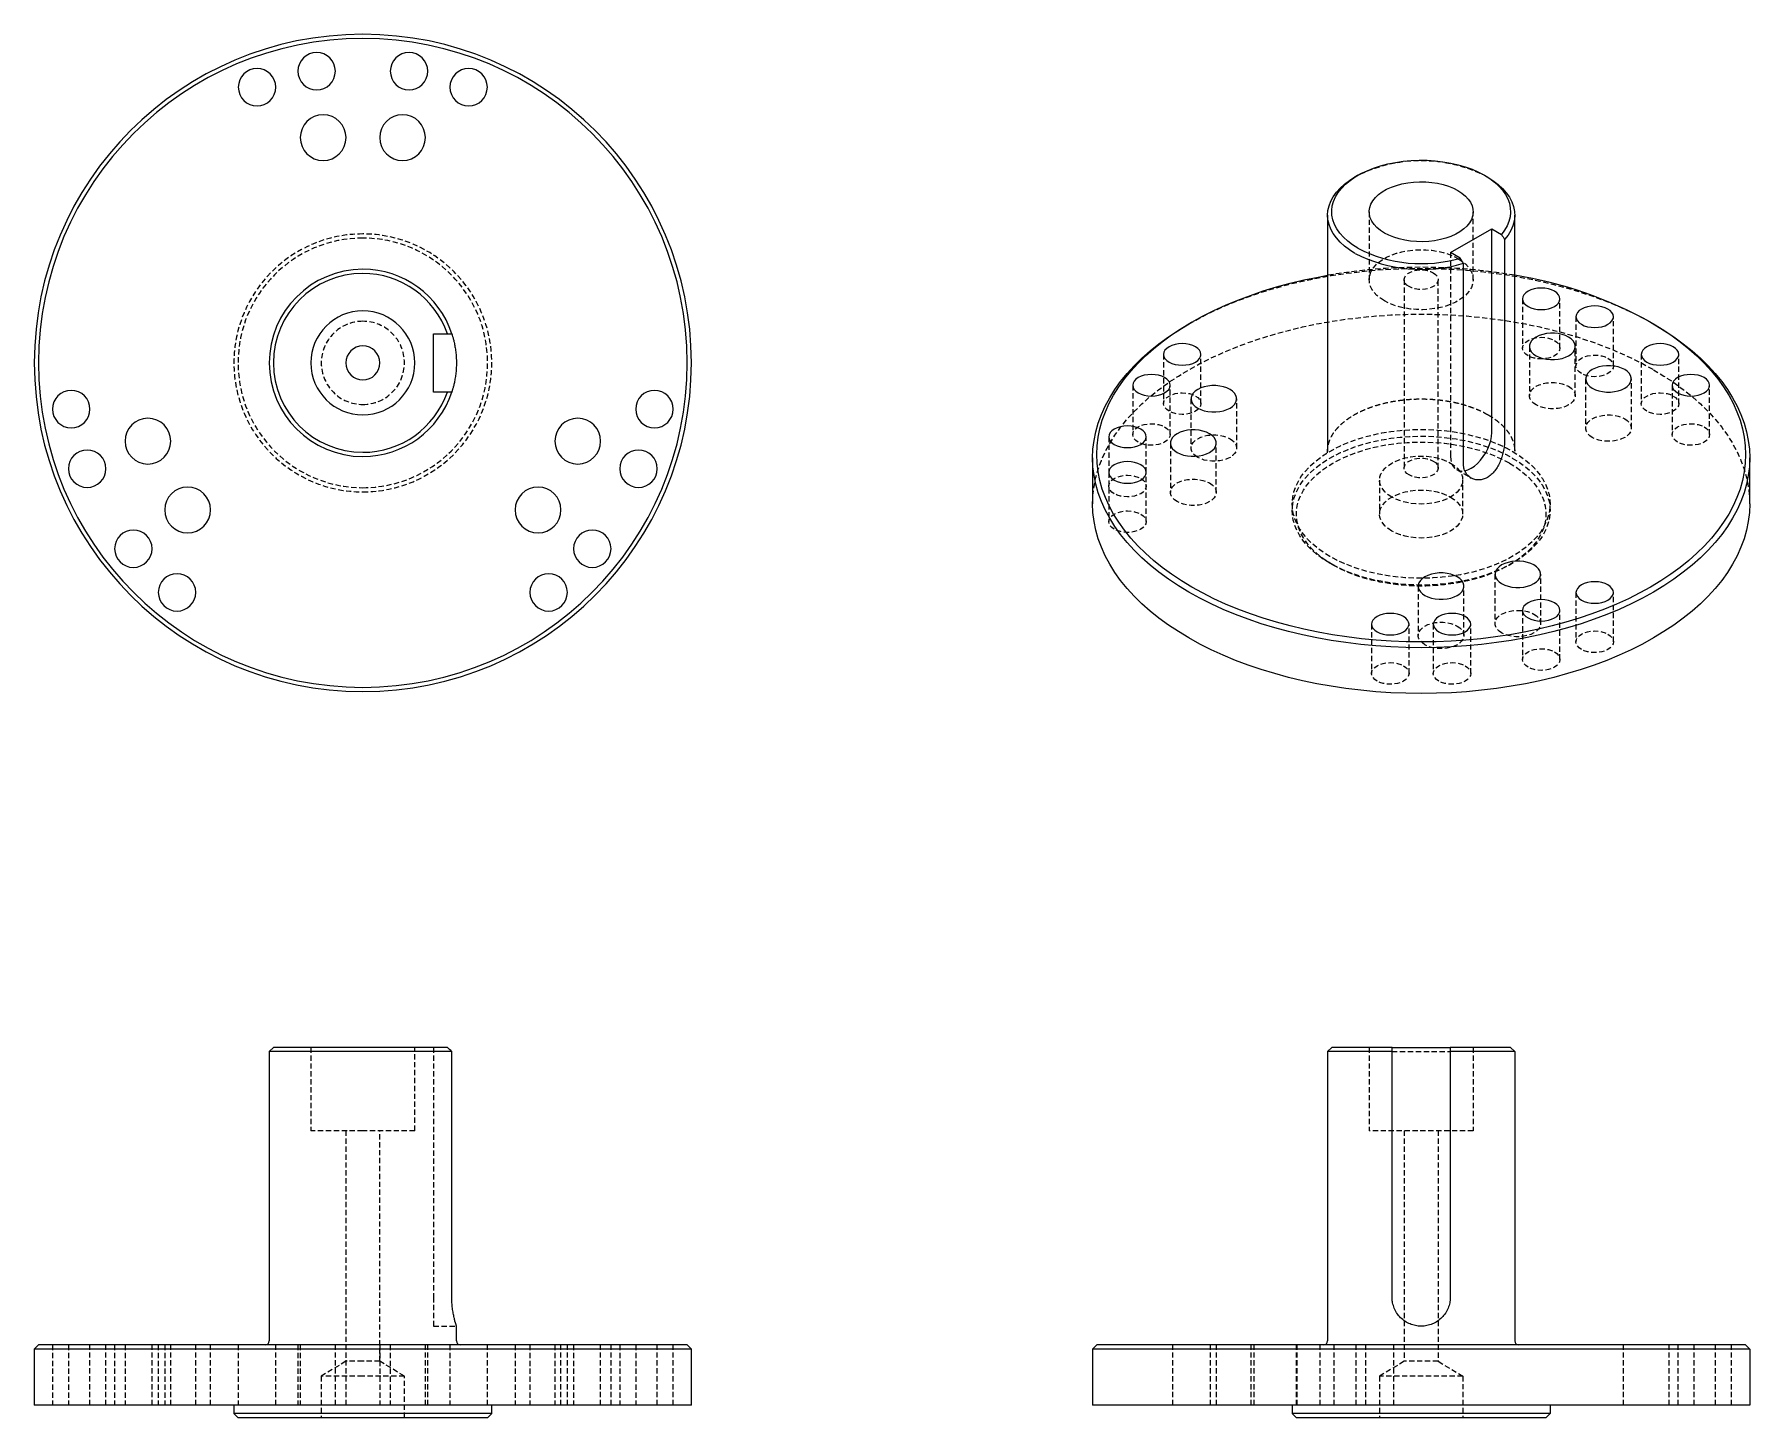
# Model space of a CAD drawing. Header units: millimetres. Extents: x 198 to 610, y 120 to 452.
import ezdxf

# ---------------------------------------------------------------- set-up
doc = ezdxf.new("R2010")
doc.units = ezdxf.units.MM
doc.linetypes.add('HIDDEN', pattern=[1.905, 1.27, -0.635])

msp = doc.modelspace()

# ---------------------------------------------------------------- linework, layer by layer
at = {"color": 7, "linetype": 'Continuous', "lineweight": 25}
for p, q in [((516.17, 418.49), (515.47, 418.08)), ((546.58, 418.49), (547.29, 418.08)), ((508.88, 408.9), (508.88, 352.15)), ((553.88, 352.15), (553.88, 408.9)), ((538.45, 399.92), (548.35, 405.63)), ((548.35, 405.63), (550.7, 404.28)), ((548.35, 356.64), (548.35, 405.63)), ((551.45, 403.03), (551.45, 354.85)), ((540.8, 398.56), (538.45, 399.92)), ((541.55, 349.14), (541.55, 397.31)), ((293.9, 380.38), (297.23, 380.38)), ((293.9, 366.38), (293.9, 380.38)), ((476.22, 383.17), (475.51, 382.76)), ((586.53, 383.17), (587.24, 382.76)), ((297.23, 366.38), (293.9, 366.38)), ((508.89, 351.78), (508.88, 352.15)), ((452.38, 350.52), (452.38, 339.49)), ((610.38, 339.49), (610.38, 350.52)), ((255.4, 208.79), (254.4, 207.79)), ((254.4, 207.79), (254.4, 138.29)), ((276.9, 207.79), (254.4, 207.79)), ((276.9, 208.79), (255.4, 208.79)), ((297.23, 208.79), (276.9, 208.79)), ((298.28, 207.79), (276.9, 207.79)), ((298.28, 148.79), (298.28, 207.79)), ((509.88, 208.79), (508.88, 207.79)), ((508.88, 207.79), (508.88, 138.29)), ((524.38, 207.79), (508.88, 207.79)), ((524.38, 208.79), (509.88, 208.79)), ((524.38, 208.79), (538.38, 208.79)), ((524.38, 148.79), (524.38, 207.79)), ((552.88, 208.79), (538.38, 208.79)), ((538.38, 207.79), (538.38, 148.79)), ((553.88, 207.79), (538.38, 207.79)), ((552.88, 208.79), (553.88, 207.79)), ((553.88, 207.79), (553.88, 138.29)), ((299.4, 138.29), (299.4, 141.79)), ((198.9, 137.29), (197.9, 136.29)), ((197.9, 136.29), (197.9, 122.79)), ((276.9, 136.29), (197.9, 136.29)), ((276.9, 137.29), (198.9, 137.29)), ((354.9, 137.29), (276.9, 137.29)), ((355.9, 136.29), (276.9, 136.29)), ((355.9, 136.29), (354.9, 137.29)), ((355.9, 122.79), (355.9, 136.29)), ((453.38, 137.29), (452.38, 136.29)), ((610.38, 136.29), (452.38, 136.29)), ((452.38, 136.29), (452.38, 122.79)), ((609.38, 137.29), (453.38, 137.29)), ((609.38, 137.29), (610.38, 136.29)), ((610.38, 136.29), (610.38, 122.79)), ((276.9, 122.79), (197.9, 122.79)), ((245.9, 122.79), (245.9, 120.79)), ((245.9, 120.79), (246.9, 119.79)), ((276.9, 120.79), (245.9, 120.79)), ((276.9, 119.79), (246.9, 119.79)), ((355.9, 122.79), (276.9, 122.79)), ((307.9, 120.79), (276.9, 120.79)), ((306.9, 119.79), (276.9, 119.79)), ((306.9, 119.79), (307.9, 120.79)), ((307.9, 120.79), (307.9, 122.79)), ((610.38, 122.79), (452.38, 122.79)), ((500.38, 122.79), (500.38, 120.79)), ((562.38, 120.79), (500.38, 120.79)), ((501.38, 119.79), (500.38, 120.79)), ((561.38, 119.79), (501.38, 119.79)), ((561.38, 119.79), (562.38, 120.79)), ((562.38, 122.79), (562.38, 120.79))]:
    msp.add_line(p, q, dxfattribs=at)
at = {"color": 7, "linetype": 'HIDDEN', "lineweight": 18}
for p, q in [((518.88, 409.72), (518.88, 393.39)), ((543.88, 393.39), (543.88, 409.72)), ((538.45, 399.92), (538.45, 350.93)), ((527.29, 393.39), (527.29, 348.11)), ((535.47, 348.11), (535.47, 393.39)), ((555.76, 388.78), (555.76, 376.94)), ((564.76, 376.94), (564.76, 388.78)), ((568.61, 384.49), (568.61, 372.65)), ((577.61, 372.65), (577.61, 384.49)), ((469.44, 375.43), (469.44, 363.59)), ((478.44, 363.59), (478.44, 375.43)), ((557.43, 377.34), (557.43, 365.5)), ((568.43, 365.5), (568.43, 377.34)), ((584.32, 375.43), (584.32, 363.59)), ((593.32, 363.59), (593.32, 375.43)), ((462.02, 368), (462.02, 356.16)), ((471.02, 356.16), (471.02, 368)), ((570.93, 369.54), (570.93, 357.71)), ((581.93, 357.71), (581.93, 369.54)), ((591.74, 368), (591.74, 356.16)), ((600.74, 356.16), (600.74, 368)), ((476.03, 364.75), (476.03, 352.91)), ((487.03, 352.91), (487.03, 364.75)), ((456.27, 355.62), (456.27, 347.05)), ((465.27, 347.05), (465.27, 355.62)), ((471.09, 354.1), (471.09, 342.26)), ((482.09, 342.26), (482.09, 354.1)), ((553.87, 352.52), (553.88, 352.15)), ((456.27, 347.05), (456.27, 335.21)), ((465.27, 335.21), (465.27, 347.05)), ((539.9, 347.72), (543.4, 345.7)), ((521.38, 345.21), (521.38, 337.04)), ((541.38, 337.04), (541.38, 345.21)), ((500.38, 339.49), (500.38, 337.86)), ((562.38, 337.86), (562.38, 339.49)), ((510.17, 324.8), (509.46, 325.21)), ((549.12, 322.56), (549.12, 310.72)), ((552.6, 324.8), (553.3, 325.21)), ((560.12, 310.72), (560.12, 322.56)), ((530.67, 319.7), (530.67, 307.86)), ((541.67, 307.86), (541.67, 319.7)), ((568.61, 318.17), (568.61, 306.33)), ((577.61, 306.33), (577.61, 318.17)), ((555.76, 313.89), (555.76, 302.05)), ((564.76, 302.05), (564.76, 313.89)), ((519.46, 310.57), (519.46, 298.73)), ((528.46, 298.73), (528.46, 310.57)), ((534.3, 310.57), (534.3, 298.73)), ((543.3, 298.73), (543.3, 310.57)), ((264.4, 208.79), (264.4, 188.79)), ((289.4, 188.79), (289.4, 208.79)), ((293.9, 208.79), (293.9, 148.79)), ((518.88, 208.79), (518.88, 188.79)), ((524.38, 207.79), (538.38, 207.79)), ((543.88, 208.79), (543.88, 188.79)), ((276.9, 188.79), (264.4, 188.79)), ((272.81, 188.79), (272.81, 133.34)), ((289.4, 188.79), (276.9, 188.79)), ((280.99, 133.34), (280.99, 188.79)), ((543.88, 188.79), (518.88, 188.79)), ((527.29, 188.79), (527.29, 133.34)), ((535.47, 188.79), (535.47, 133.34)), ((293.9, 148.79), (293.9, 141.79)), ((293.9, 141.79), (299.4, 141.79)), ((202.27, 137.29), (202.27, 122.79)), ((206.11, 137.29), (206.11, 122.79)), ((211.27, 122.79), (211.27, 137.29)), ((215.11, 122.79), (215.11, 137.29)), ((217.22, 137.29), (217.22, 122.79)), ((219.71, 137.29), (219.71, 122.79)), ((226.22, 122.79), (226.22, 137.29)), ((227.72, 137.29), (227.72, 122.79)), ((229.26, 137.29), (229.26, 122.79)), ((230.71, 122.79), (230.71, 137.29)), ((236.72, 122.79), (236.72, 137.29)), ((240.26, 122.79), (240.26, 137.29)), ((246.95, 137.29), (246.95, 122.79)), ((255.95, 122.79), (255.95, 137.29)), ((261.29, 137.29), (261.29, 122.79)), ((261.85, 137.29), (261.85, 122.79)), ((270.29, 122.79), (270.29, 137.29)), ((272.85, 122.79), (272.85, 137.29)), ((280.95, 137.29), (280.95, 122.79)), ((283.5, 137.29), (283.5, 122.79)), ((291.95, 122.79), (291.95, 137.29)), ((292.5, 122.79), (292.5, 137.29)), ((297.84, 137.29), (297.84, 122.79)), ((306.84, 122.79), (306.84, 137.29)), ((313.53, 137.29), (313.53, 122.79)), ((317.08, 137.29), (317.08, 122.79)), ((323.08, 137.29), (323.08, 122.79)), ((324.53, 122.79), (324.53, 137.29)), ((326.08, 122.79), (326.08, 137.29)), ((327.57, 137.29), (327.57, 122.79)), ((334.08, 122.79), (334.08, 137.29)), ((336.57, 122.79), (336.57, 137.29)), ((338.68, 137.29), (338.68, 122.79)), ((342.52, 137.29), (342.52, 122.79)), ((347.68, 122.79), (347.68, 137.29)), ((351.52, 122.79), (351.52, 137.29)), ((471.7, 122.79), (471.7, 137.29)), ((480.7, 122.79), (480.7, 137.29)), ((482.2, 122.79), (482.2, 137.29)), ((490.53, 122.79), (490.53, 137.29)), ((491.2, 122.79), (491.2, 137.29)), ((501.44, 122.79), (501.44, 137.29)), ((501.53, 122.79), (501.53, 137.29)), ((507.07, 122.79), (507.07, 137.29)), ((510.44, 122.79), (510.44, 137.29)), ((515.77, 122.79), (515.77, 137.29)), ((518.07, 122.79), (518.07, 137.29)), ((524.77, 122.79), (524.77, 137.29)), ((580.04, 122.79), (580.04, 137.29)), ((591.04, 122.79), (591.04, 137.29)), ((593.16, 122.79), (593.16, 137.29)), ((597.01, 122.79), (597.01, 137.29)), ((602.16, 122.79), (602.16, 137.29)), ((606.01, 122.79), (606.01, 137.29)), ((272.81, 133.34), (266.9, 129.79)), ((276.9, 133.34), (272.81, 133.34)), ((280.99, 133.34), (276.9, 133.34)), ((286.9, 129.79), (280.99, 133.34)), ((527.29, 133.34), (521.38, 129.79)), ((535.47, 133.34), (527.29, 133.34)), ((535.47, 133.34), (541.38, 129.79)), ((276.9, 129.79), (266.9, 129.79)), ((266.9, 129.79), (266.9, 119.79)), ((286.9, 129.79), (276.9, 129.79)), ((286.9, 119.79), (286.9, 129.79)), ((541.38, 129.79), (521.38, 129.79)), ((521.38, 129.79), (521.38, 119.79)), ((541.38, 129.79), (541.38, 119.79))]:
    msp.add_line(p, q, dxfattribs=at)
at = {"color": 7, "linetype": 'Continuous', "lineweight": 25, "flags": 128}
for points in [[(516.18, 400.94), (514.88, 401.76), (513.71, 402.65), (512.68, 403.59), (511.8, 404.58), (511.09, 405.62), (510.53, 406.68), (510.14, 407.77), (509.93, 408.88), (509.89, 409.99), (510.02, 411.11), (510.32, 412.21), (510.79, 413.29), (511.43, 414.34), (512.22, 415.35), (513.18, 416.32), (514.27, 417.23), (515.51, 418.09), (516.87, 418.88), (518.36, 419.59), (519.94, 420.23), (521.62, 420.77), (523.38, 421.24), (525.2, 421.6), (527.07, 421.88), (528.97, 422.05), (530.9, 422.12), (532.83, 422.1), (534.74, 421.97), (536.63, 421.75), (538.48, 421.43), (540.27, 421.02), (541.99, 420.51), (543.62, 419.92), (545.16, 419.24), (546.58, 418.49)], [(515.47, 399.71), (514.14, 400.55), (512.95, 401.45), (511.89, 402.41), (510.99, 403.41), (510.24, 404.46), (509.65, 405.54), (509.22, 406.64), (508.97, 407.77), (508.88, 408.9), (508.97, 410.03), (509.22, 411.16), (509.65, 412.26), (510.24, 413.34), (510.99, 414.39), (511.89, 415.39), (512.95, 416.35), (514.14, 417.25), (515.47, 418.08)], [(522.54, 404.61), (521.57, 405.24), (520.74, 405.93), (520.05, 406.67), (519.51, 407.45), (519.14, 408.26), (518.93, 409.09), (518.89, 409.93), (519.01, 410.76), (519.31, 411.58), (519.76, 412.38), (520.38, 413.14), (521.14, 413.86), (522.04, 414.51), (523.07, 415.11), (524.21, 415.63), (525.45, 416.07), (526.76, 416.42), (528.14, 416.69), (529.57, 416.86), (531.02, 416.93), (532.47, 416.9), (533.91, 416.78), (535.31, 416.57), (536.66, 416.26), (537.94, 415.86), (539.13, 415.38), (540.22, 414.82)], [(546.58, 418.49), (547.87, 417.68), (549.02, 416.81), (550.04, 415.88), (550.91, 414.91), (551.63, 413.89), (552.19, 412.84), (552.59, 411.76), (552.82, 410.67), (552.88, 409.58), (552.77, 408.48), (552.5, 407.39), (552.06, 406.32), (551.46, 405.28), (550.7, 404.28)], [(547.29, 418.08), (548.65, 417.23), (549.87, 416.3), (550.94, 415.32), (551.86, 414.28), (552.61, 413.2), (553.19, 412.09), (553.6, 410.95), (553.83, 409.79), (553.88, 408.63), (553.74, 407.47), (553.43, 406.32), (552.94, 405.19), (552.28, 404.09), (551.45, 403.03)], [(540.22, 414.82), (541.19, 414.19), (542.02, 413.5), (542.71, 412.77), (543.25, 411.99), (543.62, 411.18), (543.83, 410.34), (543.87, 409.51), (543.75, 408.67), (543.45, 407.85), (543, 407.05), (542.38, 406.29), (541.62, 405.58), (540.72, 404.92), (539.69, 404.33), (538.55, 403.8), (537.31, 403.36), (536, 403.01), (534.62, 402.75), (533.19, 402.58), (531.74, 402.5), (530.29, 402.53), (528.85, 402.65), (527.45, 402.87), (526.1, 403.18), (524.82, 403.57), (523.63, 404.06), (522.54, 404.61)], [(476.23, 319.49), (473.74, 321), (471.37, 322.57), (469.13, 324.2), (467.03, 325.89), (465.06, 327.63), (463.24, 329.42), (461.56, 331.26), (460.03, 333.15), (458.65, 335.07), (457.42, 337.02), (456.36, 339.01), (455.45, 341.02), (454.71, 343.06), (454.13, 345.11), (453.71, 347.18), (453.46, 349.25), (453.38, 351.33), (453.46, 353.41), (453.71, 355.49), (454.13, 357.55), (454.71, 359.61), (455.45, 361.64), (456.36, 363.66), (457.42, 365.64), (458.65, 367.6), (460.03, 369.52), (461.56, 371.4), (463.24, 373.24), (465.06, 375.04), (467.03, 376.78), (469.13, 378.47), (471.37, 380.1), (473.74, 381.67), (476.23, 383.17), (478.83, 384.61), (481.55, 385.98), (484.37, 387.27), (487.3, 388.48), (490.32, 389.62), (493.42, 390.67), (496.61, 391.64), (499.87, 392.53), (503.2, 393.32), (506.59, 394.03), (508.88, 394.45)], [(563.44, 390.61), (562.76, 390.94), (561.98, 391.18), (561.14, 391.33), (560.26, 391.38), (559.38, 391.33), (558.54, 391.18), (557.76, 390.94), (557.08, 390.61), (556.52, 390.22), (556.1, 389.77), (555.84, 389.28), (555.76, 388.78), (555.84, 388.27), (556.1, 387.78), (556.52, 387.33), (557.08, 386.94)], [(557.08, 386.94), (557.76, 386.62), (558.54, 386.38), (559.38, 386.23), (560.26, 386.18), (561.14, 386.23), (561.98, 386.38), (562.76, 386.62), (563.44, 386.94), (564, 387.33), (564.42, 387.78), (564.67, 388.27), (564.76, 388.78), (564.67, 389.28), (564.42, 389.77), (564, 390.22), (563.44, 390.61)], [(576.29, 386.33), (575.61, 386.65), (574.83, 386.89), (573.99, 387.04), (573.11, 387.09), (572.23, 387.04), (571.39, 386.89), (570.61, 386.65), (569.93, 386.33), (569.37, 385.94), (568.96, 385.49), (568.7, 385), (568.61, 384.49), (568.7, 383.99), (568.96, 383.5), (569.37, 383.05), (569.93, 382.66)], [(569.93, 382.66), (570.61, 382.33), (571.39, 382.09), (572.23, 381.95), (573.11, 381.9), (573.99, 381.95), (574.83, 382.09), (575.61, 382.33), (576.29, 382.66), (576.85, 383.05), (577.27, 383.5), (577.53, 383.99), (577.61, 384.49), (577.53, 385), (577.27, 385.49), (576.85, 385.94), (576.29, 386.33)], [(475.52, 318.27), (473, 319.79), (470.6, 321.38), (468.34, 323.03), (466.21, 324.74), (464.21, 326.51), (462.36, 328.32), (460.66, 330.19), (459.11, 332.1), (457.71, 334.04), (456.48, 336.02), (455.4, 338.04), (454.48, 340.08), (453.73, 342.14), (453.14, 344.22), (452.72, 346.31), (452.46, 348.41), (452.38, 350.52), (452.46, 352.62), (452.72, 354.72), (453.14, 356.82), (453.73, 358.9), (454.48, 360.96), (455.4, 363), (456.48, 365.01), (457.71, 366.99), (459.11, 368.94), (460.66, 370.85), (462.36, 372.71), (464.21, 374.53), (466.21, 376.29), (468.34, 378), (470.6, 379.65), (473, 381.24), (475.51, 382.76)], [(587.24, 382.76), (589.76, 381.24), (592.16, 379.65), (594.42, 378), (596.55, 376.29), (598.55, 374.53), (600.4, 372.71), (602.1, 370.85), (603.65, 368.94), (605.05, 366.99), (606.28, 365.01), (607.36, 363), (608.28, 360.96), (609.03, 358.9), (609.62, 356.82), (610.04, 354.72), (610.3, 352.62), (610.38, 350.52), (610.3, 348.41), (610.04, 346.31), (609.62, 344.22), (609.03, 342.14), (608.28, 340.08), (607.36, 338.04), (606.28, 336.02), (605.05, 334.04), (603.65, 332.1), (602.1, 330.19), (600.4, 328.32), (598.55, 326.51), (596.55, 324.74), (594.42, 323.03), (592.16, 321.38), (589.76, 319.79), (587.24, 318.27), (584.6, 316.81), (581.85, 315.43), (578.99, 314.12), (576.03, 312.89), (572.97, 311.74), (569.82, 310.67), (566.59, 309.69), (563.29, 308.8), (559.92, 307.99), (556.49, 307.28), (553, 306.65), (549.47, 306.12), (545.9, 305.69), (542.29, 305.35), (538.67, 305.11), (535.03, 304.96), (531.38, 304.91), (527.73, 304.96), (524.09, 305.11), (520.47, 305.35), (516.86, 305.69), (513.29, 306.12), (509.76, 306.65), (506.27, 307.28), (502.84, 307.99), (499.47, 308.8), (496.17, 309.69), (492.94, 310.67), (489.79, 311.74), (486.73, 312.89), (483.77, 314.12), (480.91, 315.43), (478.16, 316.81), (475.52, 318.27)], [(586.53, 383.17), (589.02, 381.67), (591.39, 380.1), (593.63, 378.47), (595.73, 376.78), (597.7, 375.04), (599.52, 373.24), (601.2, 371.4), (602.73, 369.52), (604.11, 367.6), (605.34, 365.64), (606.4, 363.66), (607.31, 361.64), (608.05, 359.61), (608.63, 357.55), (609.05, 355.49), (609.3, 353.41), (609.38, 351.33), (609.3, 349.25), (609.05, 347.18), (608.63, 345.11), (608.05, 343.06), (607.31, 341.02), (606.4, 339.01), (605.34, 337.02), (604.11, 335.07), (602.73, 333.15), (601.2, 331.26), (599.52, 329.42), (597.7, 327.63), (595.73, 325.89), (593.63, 324.2), (591.39, 322.57), (589.02, 321), (586.53, 319.49), (583.93, 318.06), (581.21, 316.69), (578.39, 315.4), (575.46, 314.19), (572.44, 313.05), (569.34, 312), (566.15, 311.03), (562.89, 310.14), (559.56, 309.35), (556.17, 308.64), (552.73, 308.02), (549.24, 307.5), (545.71, 307.07), (542.16, 306.74), (538.58, 306.5), (534.98, 306.35), (531.38, 306.3), (527.78, 306.35), (524.18, 306.5), (520.6, 306.74), (517.05, 307.07), (513.52, 307.5), (510.03, 308.02), (506.59, 308.64), (503.2, 309.35), (499.87, 310.14), (496.61, 311.03), (493.42, 312), (490.32, 313.05), (487.3, 314.19), (484.37, 315.4), (481.55, 316.69), (478.83, 318.06), (476.23, 319.49)], [(566.82, 379.59), (566.08, 379.94), (565.25, 380.22), (564.35, 380.41), (563.41, 380.51), (562.45, 380.51), (561.5, 380.41), (560.6, 380.22), (559.77, 379.94), (559.04, 379.59), (558.42, 379.16), (557.94, 378.68), (557.61, 378.16), (557.45, 377.62), (557.45, 377.07), (557.61, 376.52), (557.94, 376), (558.42, 375.52), (559.04, 375.1)], [(559.04, 375.1), (559.77, 374.74), (560.6, 374.46), (561.5, 374.28), (562.45, 374.18), (563.41, 374.18), (564.35, 374.28), (565.25, 374.46), (566.08, 374.74), (566.82, 375.1), (567.43, 375.52), (567.91, 376), (568.24, 376.52), (568.41, 377.07), (568.41, 377.62), (568.24, 378.16), (567.91, 378.68), (567.43, 379.16), (566.82, 379.59)], [(477.12, 377.26), (476.44, 377.59), (475.66, 377.83), (474.82, 377.97), (473.94, 378.02), (473.06, 377.97), (472.22, 377.83), (471.44, 377.59), (470.76, 377.26), (470.2, 376.87), (469.78, 376.42), (469.53, 375.93), (469.44, 375.43), (469.53, 374.92), (469.78, 374.43), (470.2, 373.98), (470.76, 373.59)], [(470.76, 373.59), (471.44, 373.27), (472.22, 373.03), (473.06, 372.88), (473.94, 372.83), (474.82, 372.88), (475.66, 373.03), (476.44, 373.27), (477.12, 373.59), (477.68, 373.98), (478.1, 374.43), (478.35, 374.92), (478.44, 375.43), (478.35, 375.93), (478.1, 376.42), (477.68, 376.87), (477.12, 377.26)], [(592, 377.26), (591.32, 377.59), (590.54, 377.83), (589.7, 377.97), (588.82, 378.02), (587.94, 377.97), (587.1, 377.83), (586.32, 377.59), (585.64, 377.26), (585.08, 376.87), (584.66, 376.42), (584.41, 375.93), (584.32, 375.43), (584.41, 374.92), (584.66, 374.43), (585.08, 373.98), (585.64, 373.59)], [(585.64, 373.59), (586.32, 373.27), (587.1, 373.03), (587.94, 372.88), (588.82, 372.83), (589.7, 372.88), (590.54, 373.03), (591.32, 373.27), (592, 373.59), (592.56, 373.98), (592.98, 374.43), (593.23, 374.92), (593.32, 375.43), (593.23, 375.93), (592.98, 376.42), (592.56, 376.87), (592, 377.26)], [(580.32, 371.79), (579.59, 372.15), (578.76, 372.42), (577.86, 372.61), (576.91, 372.71), (575.95, 372.71), (575.01, 372.61), (574.11, 372.42), (573.28, 372.15), (572.54, 371.79), (571.93, 371.37), (571.45, 370.89), (571.12, 370.37), (570.95, 369.82), (570.95, 369.27), (571.12, 368.72), (571.45, 368.2), (571.93, 367.72), (572.54, 367.3)], [(572.54, 367.3), (573.28, 366.94), (574.11, 366.67), (575.01, 366.48), (575.95, 366.38), (576.91, 366.38), (577.86, 366.48), (578.76, 366.67), (579.59, 366.94), (580.32, 367.3), (580.94, 367.72), (581.42, 368.2), (581.75, 368.72), (581.91, 369.27), (581.91, 369.82), (581.75, 370.37), (581.42, 370.89), (580.94, 371.37), (580.32, 371.79)], [(469.7, 369.84), (469.02, 370.16), (468.24, 370.4), (467.4, 370.55), (466.52, 370.6), (465.64, 370.55), (464.8, 370.4), (464.02, 370.16), (463.34, 369.84), (462.78, 369.45), (462.36, 369), (462.1, 368.51), (462.02, 368), (462.1, 367.5), (462.36, 367.01), (462.78, 366.56), (463.34, 366.17)], [(463.34, 366.17), (464.02, 365.84), (464.8, 365.6), (465.64, 365.46), (466.52, 365.41), (467.4, 365.46), (468.24, 365.6), (469.02, 365.84), (469.7, 366.17), (470.26, 366.56), (470.68, 367.01), (470.93, 367.5), (471.02, 368), (470.93, 368.51), (470.68, 369), (470.26, 369.45), (469.7, 369.84)], [(485.42, 367), (484.69, 367.35), (483.86, 367.63), (482.96, 367.82), (482.01, 367.91), (481.05, 367.91), (480.11, 367.82), (479.21, 367.63), (478.38, 367.35), (477.64, 367), (477.03, 366.57), (476.55, 366.09), (476.22, 365.57), (476.05, 365.03), (476.05, 364.48), (476.22, 363.93), (476.55, 363.41), (477.03, 362.93), (477.64, 362.51)], [(599.42, 369.84), (598.74, 370.16), (597.96, 370.4), (597.12, 370.55), (596.24, 370.6), (595.36, 370.55), (594.52, 370.4), (593.74, 370.16), (593.06, 369.84), (592.5, 369.45), (592.08, 369), (591.83, 368.51), (591.74, 368), (591.83, 367.5), (592.08, 367.01), (592.5, 366.56), (593.06, 366.17)], [(593.06, 366.17), (593.74, 365.84), (594.52, 365.6), (595.36, 365.46), (596.24, 365.41), (597.12, 365.46), (597.96, 365.6), (598.74, 365.84), (599.42, 366.17), (599.98, 366.56), (600.4, 367.01), (600.66, 367.5), (600.74, 368), (600.66, 368.51), (600.4, 369), (599.98, 369.45), (599.42, 369.84)], [(477.64, 362.51), (478.38, 362.15), (479.21, 361.87), (480.11, 361.68), (481.05, 361.59), (482.01, 361.59), (482.96, 361.68), (483.86, 361.87), (484.69, 362.15), (485.42, 362.51), (486.04, 362.93), (486.52, 363.41), (486.85, 363.93), (487.01, 364.48), (487.01, 365.03), (486.85, 365.57), (486.52, 366.09), (486.04, 366.57), (485.42, 367)], [(463.95, 357.45), (463.27, 357.78), (462.49, 358.02), (461.65, 358.17), (460.77, 358.22), (459.89, 358.17), (459.05, 358.02), (458.27, 357.78), (457.59, 357.45), (457.03, 357.06), (456.61, 356.61), (456.36, 356.12), (456.27, 355.62), (456.36, 355.11), (456.61, 354.62), (457.03, 354.17), (457.59, 353.78)], [(457.59, 353.78), (458.27, 353.46), (459.05, 353.22), (459.89, 353.07), (460.77, 353.02), (461.65, 353.07), (462.49, 353.22), (463.27, 353.46), (463.95, 353.78), (464.51, 354.17), (464.93, 354.62), (465.18, 355.11), (465.27, 355.62), (465.18, 356.12), (464.93, 356.61), (464.51, 357.06), (463.95, 357.45)], [(480.48, 356.35), (479.74, 356.7), (478.91, 356.98), (478.01, 357.17), (477.07, 357.26), (476.11, 357.26), (475.17, 357.17), (474.26, 356.98), (473.43, 356.7), (472.7, 356.35), (472.08, 355.92), (471.6, 355.44), (471.28, 354.92), (471.11, 354.38), (471.11, 353.82), (471.28, 353.28), (471.6, 352.76), (472.08, 352.28), (472.7, 351.86)], [(472.7, 351.86), (473.43, 351.5), (474.26, 351.22), (475.17, 351.03), (476.11, 350.94), (477.07, 350.94), (478.01, 351.03), (478.91, 351.22), (479.74, 351.5), (480.48, 351.86), (481.09, 352.28), (481.57, 352.76), (481.9, 353.28), (482.07, 353.82), (482.07, 354.38), (481.9, 354.92), (481.57, 355.44), (481.09, 355.92), (480.48, 356.35)], [(541.89, 347.47), (542.63, 347.69), (543.4, 348.07), (544.18, 348.59), (544.93, 349.23), (545.65, 349.99), (546.31, 350.84), (546.9, 351.76), (547.41, 352.74), (547.81, 353.74), (548.11, 354.74), (548.29, 355.71), (548.35, 356.64)], [(463.95, 348.89), (463.27, 349.21), (462.49, 349.45), (461.65, 349.6), (460.77, 349.65), (459.89, 349.6), (459.05, 349.45), (458.27, 349.21), (457.59, 348.89), (457.03, 348.49), (456.61, 348.04), (456.36, 347.56), (456.27, 347.05), (456.36, 346.54), (456.61, 346.05), (457.03, 345.61), (457.59, 345.21)], [(457.59, 345.21), (458.27, 344.89), (459.05, 344.65), (459.89, 344.5), (460.77, 344.45), (461.65, 344.5), (462.49, 344.65), (463.27, 344.89), (463.95, 345.21), (464.51, 345.61), (464.93, 346.05), (465.18, 346.54), (465.27, 347.05), (465.18, 347.56), (464.93, 348.04), (464.51, 348.49), (463.95, 348.89)], [(475.52, 307.25), (473, 308.77), (470.6, 310.36), (468.34, 312.01), (466.21, 313.72), (464.21, 315.49), (462.36, 317.3), (460.66, 319.17), (459.11, 321.07), (457.71, 323.02), (456.48, 325), (455.4, 327.01), (454.48, 329.05), (453.73, 331.11), (453.14, 333.19), (452.72, 335.29), (452.46, 337.39), (452.38, 339.49)], [(610.38, 339.49), (610.3, 337.39), (610.04, 335.29), (609.62, 333.19), (609.03, 331.11), (608.28, 329.05), (607.36, 327.01), (606.28, 325), (605.05, 323.02), (603.65, 321.07), (602.1, 319.17), (600.4, 317.3), (598.55, 315.49), (596.55, 313.72), (594.42, 312.01), (592.16, 310.36), (589.76, 308.77), (587.24, 307.25), (584.6, 305.79), (581.85, 304.41), (578.99, 303.1), (576.03, 301.87), (572.97, 300.72), (569.82, 299.65), (566.59, 298.67), (563.29, 297.77), (559.92, 296.97), (556.49, 296.25), (553, 295.63), (549.47, 295.1), (545.9, 294.66), (542.29, 294.33), (538.67, 294.08), (535.03, 293.94), (531.38, 293.89), (527.73, 293.94), (524.09, 294.08), (520.47, 294.33), (516.86, 294.66), (513.29, 295.1), (509.76, 295.63), (506.27, 296.25), (502.84, 296.97), (499.47, 297.77), (496.17, 298.67), (492.94, 299.65), (489.79, 300.72), (486.73, 301.87), (483.77, 303.1), (480.91, 304.41), (478.16, 305.79), (475.52, 307.25)], [(540.06, 321.95), (539.33, 322.3), (538.5, 322.58), (537.6, 322.77), (536.65, 322.87), (535.69, 322.87), (534.75, 322.77), (533.85, 322.58), (533.02, 322.3), (532.28, 321.95), (531.67, 321.52), (531.19, 321.05), (530.86, 320.53), (530.69, 319.98), (530.69, 319.43), (530.86, 318.88), (531.19, 318.36), (531.67, 317.88), (532.28, 317.46)], [(532.28, 317.46), (533.02, 317.1), (533.85, 316.83), (534.75, 316.64), (535.69, 316.54), (536.65, 316.54), (537.6, 316.64), (538.5, 316.83), (539.33, 317.1), (540.06, 317.46), (540.68, 317.88), (541.16, 318.36), (541.49, 318.88), (541.65, 319.43), (541.65, 319.98), (541.49, 320.53), (541.16, 321.05), (540.68, 321.52), (540.06, 321.95)], [(558.51, 324.8), (557.78, 325.16), (556.95, 325.43), (556.05, 325.62), (555.1, 325.72), (554.14, 325.72), (553.2, 325.62), (552.3, 325.43), (551.47, 325.16), (550.73, 324.8), (550.12, 324.38), (549.64, 323.9), (549.31, 323.38), (549.14, 322.83), (549.14, 322.28), (549.31, 321.74), (549.64, 321.22), (550.12, 320.74), (550.73, 320.31)], [(550.73, 320.31), (551.47, 319.96), (552.3, 319.68), (553.2, 319.49), (554.14, 319.39), (555.1, 319.39), (556.05, 319.49), (556.95, 319.68), (557.78, 319.96), (558.51, 320.31), (559.13, 320.74), (559.61, 321.22), (559.94, 321.74), (560.1, 322.28), (560.1, 322.83), (559.94, 323.38), (559.61, 323.9), (559.13, 324.38), (558.51, 324.8)], [(576.29, 320.01), (575.61, 320.33), (574.83, 320.57), (573.99, 320.72), (573.11, 320.77), (572.23, 320.72), (571.39, 320.57), (570.61, 320.33), (569.93, 320.01), (569.37, 319.62), (568.96, 319.17), (568.7, 318.68), (568.61, 318.17), (568.7, 317.67), (568.96, 317.18), (569.37, 316.73), (569.93, 316.34)], [(569.93, 316.34), (570.61, 316.01), (571.39, 315.77), (572.23, 315.63), (573.11, 315.58), (573.99, 315.63), (574.83, 315.77), (575.61, 316.01), (576.29, 316.34), (576.85, 316.73), (577.27, 317.18), (577.53, 317.67), (577.61, 318.17), (577.53, 318.68), (577.27, 319.17), (576.85, 319.62), (576.29, 320.01)], [(563.44, 315.73), (562.76, 316.05), (561.98, 316.29), (561.14, 316.44), (560.26, 316.49), (559.38, 316.44), (558.54, 316.29), (557.76, 316.05), (557.08, 315.73), (556.52, 315.33), (556.1, 314.88), (555.84, 314.4), (555.76, 313.89), (555.84, 313.38), (556.1, 312.9), (556.52, 312.45), (557.08, 312.05)], [(557.08, 312.05), (557.76, 311.73), (558.54, 311.49), (559.38, 311.34), (560.26, 311.29), (561.14, 311.34), (561.98, 311.49), (562.76, 311.73), (563.44, 312.05), (564, 312.45), (564.42, 312.9), (564.67, 313.38), (564.76, 313.89), (564.67, 314.4), (564.42, 314.88), (564, 315.33), (563.44, 315.73)], [(527.14, 312.41), (526.46, 312.73), (525.68, 312.97), (524.84, 313.12), (523.96, 313.17), (523.08, 313.12), (522.24, 312.97), (521.46, 312.73), (520.78, 312.41), (520.22, 312.01), (519.8, 311.56), (519.54, 311.08), (519.46, 310.57), (519.54, 310.06), (519.8, 309.58), (520.22, 309.13), (520.78, 308.73)], [(520.78, 308.73), (521.46, 308.41), (522.24, 308.17), (523.08, 308.02), (523.96, 307.97), (524.84, 308.02), (525.68, 308.17), (526.46, 308.41), (527.14, 308.73), (527.7, 309.13), (528.12, 309.58), (528.37, 310.06), (528.46, 310.57), (528.37, 311.08), (528.12, 311.56), (527.7, 312.01), (527.14, 312.41)], [(541.98, 312.41), (541.3, 312.73), (540.52, 312.97), (539.68, 313.12), (538.8, 313.17), (537.92, 313.12), (537.08, 312.97), (536.3, 312.73), (535.62, 312.41), (535.06, 312.01), (534.64, 311.56), (534.39, 311.08), (534.3, 310.57), (534.39, 310.06), (534.64, 309.58), (535.06, 309.13), (535.62, 308.73)], [(535.62, 308.73), (536.3, 308.41), (537.08, 308.17), (537.92, 308.02), (538.8, 307.97), (539.68, 308.02), (540.52, 308.17), (541.3, 308.41), (541.98, 308.73), (542.54, 309.13), (542.96, 309.58), (543.22, 310.06), (543.3, 310.57), (543.22, 311.08), (542.96, 311.56), (542.54, 312.01), (541.98, 312.41)]]:
    msp.add_lwpolyline(points, dxfattribs=at)
at = {"color": 7, "linetype": 'HIDDEN', "lineweight": 18, "flags": 128}
for points in [[(522.54, 388.28), (521.57, 388.91), (520.74, 389.6), (520.05, 390.34), (519.51, 391.12), (519.14, 391.93), (518.93, 392.76), (518.89, 393.6), (519.01, 394.43), (519.31, 395.25), (519.76, 396.05), (520.38, 396.81), (521.14, 397.52), (522.04, 398.18), (523.07, 398.78), (524.21, 399.3), (525.45, 399.74), (526.76, 400.09), (528.14, 400.36), (529.57, 400.53), (531.02, 400.6), (532.47, 400.57), (533.91, 400.45), (535.31, 400.24), (536.66, 399.93), (537.94, 399.53), (539.13, 399.05), (540.22, 398.49)], [(475.51, 382.76), (475.52, 382.76), (478.16, 384.22), (480.91, 385.6), (483.77, 386.91), (486.73, 388.14), (489.79, 389.29), (492.94, 390.36), (496.17, 391.34), (499.47, 392.24), (502.84, 393.04), (506.27, 393.76), (509.76, 394.38), (513.29, 394.91), (516.86, 395.35), (520.47, 395.69), (524.09, 395.93), (527.73, 396.07), (531.38, 396.12), (535.03, 396.07), (538.67, 395.93), (542.29, 395.69), (545.9, 395.35), (549.47, 394.91), (553, 394.38), (556.49, 393.76), (559.92, 393.04), (563.29, 392.24), (566.59, 391.34), (569.82, 390.36), (572.97, 389.29), (576.03, 388.14), (578.99, 386.91), (581.85, 385.6), (584.6, 384.22), (587.24, 382.76)], [(540.22, 398.49), (541.19, 397.86), (542.02, 397.17), (542.71, 396.43), (543.25, 395.66), (543.62, 394.84), (543.83, 394.01), (543.87, 393.18), (543.75, 392.34), (543.45, 391.52), (543, 390.72), (542.38, 389.96), (541.62, 389.25), (540.72, 388.59), (539.69, 387.99), (538.55, 387.47), (537.31, 387.03), (536, 386.68), (534.62, 386.42), (533.19, 386.25), (531.74, 386.17), (530.29, 386.2), (528.85, 386.32), (527.45, 386.54), (526.1, 386.85), (524.82, 387.24), (523.63, 387.72), (522.54, 388.28)], [(528.49, 391.72), (527.95, 392.1), (527.56, 392.54), (527.34, 393.02), (527.3, 393.51), (527.43, 394), (527.74, 394.46), (528.2, 394.87), (528.81, 395.22), (529.52, 395.49), (530.32, 395.67), (531.17, 395.74), (532.02, 395.72), (532.85, 395.59), (533.61, 395.37), (534.27, 395.05)], [(534.27, 395.05), (534.81, 394.67), (535.2, 394.23), (535.42, 393.75), (535.46, 393.26), (535.33, 392.77), (535.02, 392.31), (534.56, 391.9), (533.95, 391.55), (533.24, 391.28), (532.44, 391.11), (531.59, 391.03), (530.74, 391.05), (529.91, 391.18), (529.15, 391.41), (528.49, 391.72)], [(452.38, 339.49), (452.46, 341.6), (452.72, 343.7), (453.14, 345.79), (453.73, 347.87), (454.48, 349.94), (455.4, 351.97), (456.48, 353.99), (457.71, 355.97), (459.11, 357.91), (460.66, 359.82), (462.36, 361.69), (464.21, 363.5), (466.21, 365.27), (468.34, 366.98), (470.6, 368.63), (473, 370.22), (475.52, 371.74), (478.16, 373.2), (480.91, 374.58), (483.77, 375.89), (486.73, 377.12), (489.79, 378.27), (492.94, 379.34), (496.17, 380.32), (499.47, 381.21), (502.84, 382.02), (506.27, 382.74), (509.76, 383.36), (513.29, 383.89), (516.86, 384.32), (520.47, 384.66), (524.09, 384.9), (527.73, 385.05), (531.38, 385.1), (535.03, 385.05), (538.67, 384.9), (542.29, 384.66), (545.9, 384.32), (549.47, 383.89), (553, 383.36), (556.49, 382.74), (559.92, 382.02), (563.29, 381.21), (566.59, 380.32), (569.82, 379.34), (572.97, 378.27), (576.03, 377.12), (578.99, 375.89), (581.85, 374.58), (584.6, 373.2), (587.24, 371.74)], [(557.08, 375.1), (556.52, 375.49), (556.1, 375.94), (555.84, 376.43), (555.76, 376.94), (555.84, 377.44), (556.1, 377.93), (556.52, 378.38), (557.08, 378.77), (557.76, 379.1), (558.54, 379.34), (559.38, 379.49), (560.26, 379.54), (561.14, 379.49), (561.98, 379.34), (562.76, 379.1), (563.44, 378.77)], [(563.44, 378.77), (564, 378.38), (564.42, 377.93), (564.67, 377.44), (564.76, 376.94), (564.67, 376.43), (564.42, 375.94), (564, 375.49), (563.44, 375.1), (562.76, 374.78), (561.98, 374.54), (561.14, 374.39), (560.26, 374.34), (559.38, 374.39), (558.54, 374.54), (557.76, 374.78), (557.08, 375.1)], [(569.93, 370.82), (569.37, 371.21), (568.96, 371.66), (568.7, 372.15), (568.61, 372.65), (568.7, 373.16), (568.96, 373.65), (569.37, 374.1), (569.93, 374.49), (570.61, 374.81), (571.39, 375.05), (572.23, 375.2), (573.11, 375.25), (573.99, 375.2), (574.83, 375.05), (575.61, 374.81), (576.29, 374.49)], [(576.29, 374.49), (576.85, 374.1), (577.27, 373.65), (577.53, 373.16), (577.61, 372.65), (577.53, 372.15), (577.27, 371.66), (576.85, 371.21), (576.29, 370.82), (575.61, 370.49), (574.83, 370.25), (573.99, 370.11), (573.11, 370.06), (572.23, 370.11), (571.39, 370.25), (570.61, 370.49), (569.93, 370.82)], [(587.24, 371.74), (589.76, 370.22), (592.16, 368.63), (594.42, 366.98), (596.55, 365.27), (598.55, 363.5), (600.4, 361.69), (602.1, 359.82), (603.65, 357.91), (605.05, 355.97), (606.28, 353.99), (607.36, 351.97), (608.28, 349.94), (609.03, 347.87), (609.62, 345.79), (610.04, 343.7), (610.3, 341.6), (610.38, 339.49)], [(559.04, 363.26), (558.42, 363.68), (557.94, 364.16), (557.61, 364.68), (557.45, 365.23), (557.45, 365.78), (557.61, 366.32), (557.94, 366.84), (558.42, 367.32), (559.04, 367.75), (559.77, 368.1), (560.6, 368.38), (561.5, 368.57), (562.45, 368.67), (563.41, 368.67), (564.35, 368.57), (565.25, 368.38), (566.08, 368.1), (566.82, 367.75)], [(566.82, 367.75), (567.43, 367.32), (567.91, 366.84), (568.24, 366.32), (568.41, 365.78), (568.41, 365.23), (568.24, 364.68), (567.91, 364.16), (567.43, 363.68), (566.82, 363.26), (566.08, 362.9), (565.25, 362.62), (564.35, 362.44), (563.41, 362.34), (562.45, 362.34), (561.5, 362.44), (560.6, 362.62), (559.77, 362.9), (559.04, 363.26)], [(470.76, 361.75), (470.2, 362.14), (469.78, 362.59), (469.53, 363.08), (469.44, 363.59), (469.53, 364.09), (469.78, 364.58), (470.2, 365.03), (470.76, 365.42), (471.44, 365.75), (472.22, 365.99), (473.06, 366.13), (473.94, 366.18), (474.82, 366.13), (475.66, 365.99), (476.44, 365.75), (477.12, 365.42)], [(477.12, 365.42), (477.68, 365.03), (478.1, 364.58), (478.35, 364.09), (478.44, 363.59), (478.35, 363.08), (478.1, 362.59), (477.68, 362.14), (477.12, 361.75), (476.44, 361.43), (475.66, 361.19), (474.82, 361.04), (473.94, 360.99), (473.06, 361.04), (472.22, 361.19), (471.44, 361.43), (470.76, 361.75)], [(585.64, 361.75), (585.08, 362.14), (584.66, 362.59), (584.41, 363.08), (584.32, 363.59), (584.41, 364.09), (584.66, 364.58), (585.08, 365.03), (585.64, 365.42), (586.32, 365.75), (587.1, 365.99), (587.94, 366.13), (588.82, 366.18), (589.7, 366.13), (590.54, 365.99), (591.32, 365.75), (592, 365.42)], [(592, 365.42), (592.56, 365.03), (592.98, 364.58), (593.23, 364.09), (593.32, 363.59), (593.23, 363.08), (592.98, 362.59), (592.56, 362.14), (592, 361.75), (591.32, 361.43), (590.54, 361.19), (589.7, 361.04), (588.82, 360.99), (587.94, 361.04), (587.1, 361.19), (586.32, 361.43), (585.64, 361.75)], [(572.54, 355.46), (571.93, 355.88), (571.45, 356.36), (571.12, 356.88), (570.95, 357.43), (570.95, 357.98), (571.12, 358.53), (571.45, 359.05), (571.93, 359.53), (572.54, 359.95), (573.28, 360.31), (574.11, 360.58), (575.01, 360.77), (575.95, 360.87), (576.91, 360.87), (577.86, 360.77), (578.76, 360.58), (579.59, 360.31), (580.32, 359.95)], [(580.32, 359.95), (580.94, 359.53), (581.42, 359.05), (581.75, 358.53), (581.91, 357.98), (581.91, 357.43), (581.75, 356.88), (581.42, 356.36), (580.94, 355.88), (580.32, 355.46), (579.59, 355.1), (578.76, 354.83), (577.86, 354.64), (576.91, 354.54), (575.95, 354.54), (575.01, 354.64), (574.11, 354.83), (573.28, 355.1), (572.54, 355.46)], [(463.34, 354.33), (462.78, 354.72), (462.36, 355.17), (462.1, 355.66), (462.02, 356.16), (462.1, 356.67), (462.36, 357.16), (462.78, 357.61), (463.34, 358), (464.02, 358.32), (464.8, 358.56), (465.64, 358.71), (466.52, 358.76), (467.4, 358.71), (468.24, 358.56), (469.02, 358.32), (469.7, 358)], [(469.7, 358), (470.26, 357.61), (470.68, 357.16), (470.93, 356.67), (471.02, 356.16), (470.93, 355.66), (470.68, 355.17), (470.26, 354.72), (469.7, 354.33), (469.02, 354), (468.24, 353.76), (467.4, 353.62), (466.52, 353.57), (465.64, 353.62), (464.8, 353.76), (464.02, 354), (463.34, 354.33)], [(477.64, 350.67), (477.03, 351.09), (476.55, 351.57), (476.22, 352.09), (476.05, 352.64), (476.05, 353.19), (476.22, 353.73), (476.55, 354.25), (477.03, 354.73), (477.64, 355.16), (478.38, 355.51), (479.21, 355.79), (480.11, 355.98), (481.05, 356.08), (482.01, 356.08), (482.96, 355.98), (483.86, 355.79), (484.69, 355.51), (485.42, 355.16)], [(485.42, 355.16), (486.04, 354.73), (486.52, 354.25), (486.85, 353.73), (487.01, 353.19), (487.01, 352.64), (486.85, 352.09), (486.52, 351.57), (486.04, 351.09), (485.42, 350.67), (484.69, 350.31), (483.86, 350.03), (482.96, 349.85), (482.01, 349.75), (481.05, 349.75), (480.11, 349.85), (479.21, 350.03), (478.38, 350.31), (477.64, 350.67)], [(509.46, 326.84), (507.92, 327.8), (506.5, 328.82), (505.22, 329.89), (504.07, 331.02), (503.08, 332.19), (502.23, 333.41), (501.54, 334.65), (501, 335.92), (500.63, 337.21), (500.43, 338.51), (500.39, 339.82), (500.51, 341.13), (500.8, 342.42), (501.25, 343.7), (501.86, 344.96), (502.63, 346.19), (503.56, 347.38), (504.63, 348.54), (505.84, 349.64), (507.19, 350.69), (508.67, 351.68), (510.27, 352.6), (511.99, 353.46), (513.81, 354.24), (515.72, 354.94), (517.71, 355.56), (519.78, 356.09), (521.91, 356.53), (524.09, 356.89), (526.31, 357.15), (528.55, 357.31), (530.81, 357.39), (533.08, 357.36), (535.33, 357.24), (537.57, 357.03), (539.77, 356.72), (541.92, 356.32), (544.02, 355.83), (546.06, 355.26), (548.01, 354.6), (549.88, 353.86), (551.64, 353.04), (553.3, 352.15)], [(509.46, 325.21), (507.92, 326.16), (506.5, 327.18), (505.22, 328.26), (504.07, 329.39), (503.08, 330.56), (502.23, 331.77), (501.54, 333.02), (501, 334.29), (500.63, 335.58), (500.43, 336.88), (500.39, 338.19), (500.51, 339.49), (500.8, 340.79), (501.25, 342.07), (501.86, 343.33), (502.63, 344.56), (503.56, 345.75), (504.63, 346.9), (505.84, 348.01), (507.19, 349.05), (508.67, 350.04), (510.27, 350.97), (511.99, 351.82), (513.81, 352.6), (515.72, 353.3), (517.71, 353.92), (519.78, 354.46), (521.91, 354.9), (524.09, 355.25), (526.31, 355.52), (528.55, 355.68), (530.81, 355.75), (533.08, 355.73), (535.33, 355.61), (537.57, 355.4), (539.77, 355.09), (541.92, 354.69), (544.02, 354.2), (546.06, 353.62), (548.01, 352.96), (549.88, 352.22), (551.64, 351.4), (553.3, 350.51)], [(593.06, 354.33), (592.5, 354.72), (592.08, 355.17), (591.83, 355.66), (591.74, 356.16), (591.83, 356.67), (592.08, 357.16), (592.5, 357.61), (593.06, 358), (593.74, 358.32), (594.52, 358.56), (595.36, 358.71), (596.24, 358.76), (597.12, 358.71), (597.96, 358.56), (598.74, 358.32), (599.42, 358)], [(599.42, 358), (599.98, 357.61), (600.4, 357.16), (600.66, 356.67), (600.74, 356.16), (600.66, 355.66), (600.4, 355.17), (599.98, 354.72), (599.42, 354.33), (598.74, 354), (597.96, 353.76), (597.12, 353.62), (596.24, 353.57), (595.36, 353.62), (594.52, 353.76), (593.74, 354), (593.06, 354.33)], [(510.17, 324.8), (508.64, 325.75), (507.24, 326.76), (505.98, 327.83), (504.86, 328.95), (503.88, 330.12), (503.06, 331.32), (502.4, 332.56), (501.9, 333.82), (501.57, 335.1), (501.4, 336.4), (501.4, 337.69), (501.57, 338.98), (501.9, 340.26), (502.4, 341.53), (503.06, 342.76), (503.88, 343.97), (504.86, 345.14), (505.98, 346.26), (507.24, 347.33), (508.64, 348.34), (510.17, 349.29), (511.81, 350.17), (513.57, 350.98), (515.42, 351.71), (517.36, 352.36), (519.38, 352.92), (521.47, 353.39), (523.62, 353.77), (525.8, 354.06), (528.02, 354.25), (530.26, 354.35), (532.5, 354.35), (534.74, 354.25), (536.96, 354.06), (539.14, 353.77), (541.29, 353.39), (543.38, 352.92), (545.4, 352.36), (547.34, 351.71), (549.19, 350.98), (550.95, 350.17), (552.59, 349.29)], [(553.3, 352.15), (554.84, 351.19), (556.26, 350.17), (557.54, 349.09), (558.69, 347.97), (559.68, 346.79), (560.53, 345.58), (561.22, 344.34), (561.76, 343.06), (562.13, 341.78), (562.33, 340.47), (562.37, 339.17), (562.25, 337.86), (561.96, 336.56), (561.51, 335.28), (560.9, 334.03), (560.13, 332.8), (559.2, 331.6), (558.13, 330.45), (556.92, 329.35), (555.57, 328.3), (554.09, 327.31), (552.49, 326.39), (550.77, 325.53), (548.95, 324.75), (547.04, 324.05), (545.05, 323.43), (542.98, 322.9), (540.85, 322.45), (538.67, 322.1), (536.45, 321.84), (534.21, 321.67), (531.95, 321.6), (529.68, 321.62), (527.43, 321.74), (525.19, 321.96), (522.99, 322.27), (520.84, 322.66), (518.74, 323.15), (516.7, 323.73), (514.75, 324.39), (512.88, 325.13), (511.12, 325.95), (509.46, 326.84)], [(524.31, 341.13), (523.45, 341.7), (522.72, 342.32), (522.14, 343), (521.72, 343.72), (521.47, 344.46), (521.38, 345.21), (521.47, 345.96), (521.72, 346.7), (522.14, 347.42), (522.72, 348.1), (523.45, 348.72), (524.31, 349.29), (525.29, 349.79), (526.38, 350.21), (527.55, 350.54), (528.79, 350.79), (530.07, 350.93), (531.38, 350.98), (532.69, 350.93), (533.97, 350.79), (535.21, 350.54), (536.38, 350.21), (537.47, 349.79), (538.45, 349.29)], [(538.45, 350.93), (538.51, 350.07), (538.69, 349.3), (538.99, 348.64), (539.4, 348.11), (539.9, 347.72), (540.49, 347.48), (541.15, 347.39), (541.87, 347.47), (541.89, 347.47)], [(553.3, 350.51), (554.84, 349.56), (556.26, 348.54), (557.54, 347.46), (558.69, 346.33), (559.68, 345.16), (560.53, 343.95), (561.22, 342.7), (561.76, 341.43), (562.13, 340.14), (562.33, 338.84), (562.37, 337.53), (562.25, 336.23), (561.96, 334.93), (561.51, 333.65), (560.9, 332.39), (560.13, 331.16), (559.2, 329.97), (558.13, 328.82), (556.92, 327.72), (555.57, 326.67), (554.09, 325.68), (552.49, 324.75), (550.77, 323.9), (548.95, 323.12), (547.04, 322.42), (545.05, 321.8), (542.98, 321.26), (540.85, 320.82), (538.67, 320.47), (536.45, 320.21), (534.21, 320.04), (531.95, 319.97), (529.68, 319.99), (527.43, 320.11), (525.19, 320.32), (522.99, 320.63), (520.84, 321.03), (518.74, 321.52), (516.7, 322.1), (514.75, 322.76), (512.88, 323.5), (511.12, 324.32), (509.46, 325.21)], [(552.59, 349.29), (554.12, 348.34), (555.52, 347.33), (556.78, 346.26), (557.9, 345.14), (558.88, 343.97), (559.7, 342.76), (560.36, 341.53), (560.86, 340.26), (561.19, 338.98), (561.36, 337.69), (561.36, 336.4), (561.19, 335.1), (560.86, 333.82), (560.36, 332.56), (559.7, 331.32), (558.88, 330.12), (557.9, 328.95), (556.78, 327.83), (555.52, 326.76), (554.12, 325.75), (552.59, 324.8), (550.95, 323.92), (549.19, 323.11), (547.34, 322.38), (545.4, 321.73), (543.38, 321.17), (541.29, 320.7), (539.14, 320.32), (536.96, 320.03), (534.74, 319.83), (532.5, 319.74), (530.26, 319.74), (528.02, 319.83), (525.8, 320.03), (523.62, 320.32), (521.47, 320.7), (519.38, 321.17), (517.36, 321.73), (515.42, 322.38), (513.57, 323.11), (511.81, 323.92), (510.17, 324.8)], [(538.45, 349.29), (539.31, 348.72), (540.04, 348.1), (540.62, 347.42), (541.04, 346.7), (541.29, 345.96), (541.38, 345.21), (541.29, 344.46), (541.04, 343.72), (540.62, 343), (540.04, 342.32), (539.31, 341.7), (538.45, 341.13), (537.47, 340.63), (536.38, 340.21), (535.21, 339.88), (533.97, 339.63), (532.69, 339.49), (531.38, 339.44), (530.07, 339.49), (528.79, 339.63), (527.55, 339.88), (526.38, 340.21), (525.29, 340.63), (524.31, 341.13)], [(528.49, 346.44), (527.95, 346.82), (527.56, 347.26), (527.34, 347.74), (527.3, 348.23), (527.43, 348.72), (527.74, 349.18), (528.2, 349.59), (528.81, 349.94), (529.52, 350.21), (530.32, 350.39), (531.17, 350.47), (532.02, 350.44), (532.85, 350.31), (533.61, 350.09), (534.27, 349.78)], [(534.27, 349.78), (534.81, 349.4), (535.2, 348.96), (535.42, 348.48), (535.46, 347.99), (535.33, 347.5), (535.02, 347.04), (534.56, 346.62), (533.95, 346.27), (533.24, 346.01), (532.44, 345.83), (531.59, 345.75), (530.74, 345.78), (529.91, 345.91), (529.15, 346.13), (528.49, 346.44)], [(457.59, 341.94), (457.03, 342.33), (456.61, 342.78), (456.36, 343.27), (456.27, 343.78), (456.36, 344.28), (456.61, 344.77), (457.03, 345.22), (457.59, 345.61), (458.27, 345.94), (459.05, 346.18), (459.89, 346.33), (460.77, 346.38), (461.65, 346.33), (462.49, 346.18), (463.27, 345.94), (463.95, 345.61)], [(463.95, 345.61), (464.51, 345.22), (464.93, 344.77), (465.18, 344.28), (465.27, 343.78), (465.18, 343.27), (464.93, 342.78), (464.51, 342.33), (463.95, 341.94), (463.27, 341.62), (462.49, 341.38), (461.65, 341.23), (460.77, 341.18), (459.89, 341.23), (459.05, 341.38), (458.27, 341.62), (457.59, 341.94)], [(472.7, 340.02), (472.08, 340.44), (471.6, 340.92), (471.28, 341.44), (471.11, 341.98), (471.11, 342.54), (471.28, 343.08), (471.6, 343.6), (472.08, 344.08), (472.7, 344.51), (473.43, 344.86), (474.26, 345.14), (475.17, 345.33), (476.11, 345.42), (477.07, 345.42), (478.01, 345.33), (478.91, 345.14), (479.74, 344.86), (480.48, 344.51)], [(480.48, 344.51), (481.09, 344.08), (481.57, 343.6), (481.9, 343.08), (482.07, 342.54), (482.07, 341.98), (481.9, 341.44), (481.57, 340.92), (481.09, 340.44), (480.48, 340.02), (479.74, 339.66), (478.91, 339.38), (478.01, 339.19), (477.07, 339.1), (476.11, 339.1), (475.17, 339.19), (474.26, 339.38), (473.43, 339.66), (472.7, 340.02)], [(524.31, 332.96), (523.45, 333.53), (522.72, 334.16), (522.14, 334.83), (521.72, 335.55), (521.47, 336.29), (521.38, 337.04), (521.47, 337.8), (521.72, 338.54), (522.14, 339.25), (522.72, 339.93), (523.45, 340.56), (524.31, 341.13), (525.29, 341.62), (526.38, 342.04), (527.55, 342.38), (528.79, 342.62), (530.07, 342.77), (531.38, 342.82), (532.69, 342.77), (533.97, 342.62), (535.21, 342.38), (536.38, 342.04), (537.47, 341.62), (538.45, 341.13)], [(538.45, 341.13), (539.31, 340.56), (540.04, 339.93), (540.62, 339.25), (541.04, 338.54), (541.29, 337.8), (541.38, 337.04), (541.29, 336.29), (541.04, 335.55), (540.62, 334.83), (540.04, 334.16), (539.31, 333.53), (538.45, 332.96), (537.47, 332.46), (536.38, 332.04), (535.21, 331.71), (533.97, 331.47), (532.69, 331.32), (531.38, 331.27), (530.07, 331.32), (528.79, 331.47), (527.55, 331.71), (526.38, 332.04), (525.29, 332.46), (524.31, 332.96)], [(457.59, 333.37), (457.03, 333.77), (456.61, 334.22), (456.36, 334.7), (456.27, 335.21), (456.36, 335.72), (456.61, 336.2), (457.03, 336.65), (457.59, 337.05), (458.27, 337.37), (459.05, 337.61), (459.89, 337.76), (460.77, 337.81), (461.65, 337.76), (462.49, 337.61), (463.27, 337.37), (463.95, 337.05)], [(463.95, 337.05), (464.51, 336.65), (464.93, 336.2), (465.18, 335.72), (465.27, 335.21), (465.18, 334.7), (464.93, 334.22), (464.51, 333.77), (463.95, 333.37), (463.27, 333.05), (462.49, 332.81), (461.65, 332.66), (460.77, 332.61), (459.89, 332.66), (459.05, 332.81), (458.27, 333.05), (457.59, 333.37)], [(550.73, 308.47), (550.12, 308.9), (549.64, 309.38), (549.31, 309.9), (549.14, 310.44), (549.14, 310.99), (549.31, 311.54), (549.64, 312.06), (550.12, 312.54), (550.73, 312.96), (551.47, 313.32), (552.3, 313.6), (553.2, 313.78), (554.14, 313.88), (555.1, 313.88), (556.05, 313.78), (556.95, 313.6), (557.78, 313.32), (558.51, 312.96)], [(532.28, 305.62), (531.67, 306.04), (531.19, 306.52), (530.86, 307.04), (530.69, 307.59), (530.69, 308.14), (530.86, 308.69), (531.19, 309.21), (531.67, 309.68), (532.28, 310.11), (533.02, 310.46), (533.85, 310.74), (534.75, 310.93), (535.69, 311.03), (536.65, 311.03), (537.6, 310.93), (538.5, 310.74), (539.33, 310.46), (540.06, 310.11)], [(540.06, 310.11), (540.68, 309.68), (541.16, 309.21), (541.49, 308.69), (541.65, 308.14), (541.65, 307.59), (541.49, 307.04), (541.16, 306.52), (540.68, 306.04), (540.06, 305.62), (539.33, 305.26), (538.5, 304.99), (537.6, 304.8), (536.65, 304.7), (535.69, 304.7), (534.75, 304.8), (533.85, 304.99), (533.02, 305.26), (532.28, 305.62)], [(558.51, 312.96), (559.13, 312.54), (559.61, 312.06), (559.94, 311.54), (560.1, 310.99), (560.1, 310.44), (559.94, 309.9), (559.61, 309.38), (559.13, 308.9), (558.51, 308.47), (557.78, 308.12), (556.95, 307.84), (556.05, 307.65), (555.1, 307.55), (554.14, 307.55), (553.2, 307.65), (552.3, 307.84), (551.47, 308.12), (550.73, 308.47)], [(569.93, 304.5), (569.37, 304.89), (568.96, 305.34), (568.7, 305.83), (568.61, 306.33), (568.7, 306.84), (568.96, 307.33), (569.37, 307.78), (569.93, 308.17), (570.61, 308.49), (571.39, 308.73), (572.23, 308.88), (573.11, 308.93), (573.99, 308.88), (574.83, 308.73), (575.61, 308.49), (576.29, 308.17)], [(576.29, 308.17), (576.85, 307.78), (577.27, 307.33), (577.53, 306.84), (577.61, 306.33), (577.53, 305.83), (577.27, 305.34), (576.85, 304.89), (576.29, 304.5), (575.61, 304.17), (574.83, 303.93), (573.99, 303.79), (573.11, 303.74), (572.23, 303.79), (571.39, 303.93), (570.61, 304.17), (569.93, 304.5)], [(520.78, 296.89), (520.22, 297.29), (519.8, 297.74), (519.54, 298.22), (519.46, 298.73), (519.54, 299.24), (519.8, 299.72), (520.22, 300.17), (520.78, 300.57), (521.46, 300.89), (522.24, 301.13), (523.08, 301.28), (523.96, 301.33), (524.84, 301.28), (525.68, 301.13), (526.46, 300.89), (527.14, 300.57)], [(535.62, 296.89), (535.06, 297.29), (534.64, 297.74), (534.39, 298.22), (534.3, 298.73), (534.39, 299.24), (534.64, 299.72), (535.06, 300.17), (535.62, 300.57), (536.3, 300.89), (537.08, 301.13), (537.92, 301.28), (538.8, 301.33), (539.68, 301.28), (540.52, 301.13), (541.3, 300.89), (541.98, 300.57)], [(557.08, 300.21), (556.52, 300.61), (556.1, 301.06), (555.84, 301.54), (555.76, 302.05), (555.84, 302.56), (556.1, 303.04), (556.52, 303.49), (557.08, 303.89), (557.76, 304.21), (558.54, 304.45), (559.38, 304.6), (560.26, 304.65), (561.14, 304.6), (561.98, 304.45), (562.76, 304.21), (563.44, 303.89)], [(563.44, 303.89), (564, 303.49), (564.42, 303.04), (564.67, 302.56), (564.76, 302.05), (564.67, 301.54), (564.42, 301.06), (564, 300.61), (563.44, 300.21), (562.76, 299.89), (561.98, 299.65), (561.14, 299.5), (560.26, 299.45), (559.38, 299.5), (558.54, 299.65), (557.76, 299.89), (557.08, 300.21)], [(527.14, 300.57), (527.7, 300.17), (528.12, 299.72), (528.37, 299.24), (528.46, 298.73), (528.37, 298.22), (528.12, 297.74), (527.7, 297.29), (527.14, 296.89), (526.46, 296.57), (525.68, 296.33), (524.84, 296.18), (523.96, 296.13), (523.08, 296.18), (522.24, 296.33), (521.46, 296.57), (520.78, 296.89)], [(541.98, 300.57), (542.54, 300.17), (542.96, 299.72), (543.22, 299.24), (543.3, 298.73), (543.22, 298.22), (542.96, 297.74), (542.54, 297.29), (541.98, 296.89), (541.3, 296.57), (540.52, 296.33), (539.68, 296.18), (538.8, 296.13), (537.92, 296.18), (537.08, 296.33), (536.3, 296.57), (535.62, 296.89)]]:
    msp.add_lwpolyline(points, dxfattribs=at)
at = {"color": 7, "linetype": 'Continuous', "lineweight": 25}
for centre, radius, start, end in [((276.9, 373.38), 79, 90, 270), ((276.9, 373.38), 78, 90, 270), ((276.9, 373.38), 79, 270, 90), ((276.9, 373.38), 78, 270, 90), ((265.79, 443.51), 4.5, 90, 270), ((265.79, 443.51), 4.5, 270, 90), ((288, 443.51), 4.5, 90, 270), ((288, 443.51), 4.5, 270, 90), ((251.45, 439.66), 4.5, 90, 270), ((251.45, 439.66), 4.5, 270, 90), ((302.34, 439.66), 4.5, 90, 270), ((302.34, 439.66), 4.5, 270, 90), ((267.35, 427.54), 5.5, 90, 270), ((267.35, 427.54), 5.5, 270, 90), ((286.45, 427.54), 5.5, 90, 270), ((286.45, 427.54), 5.5, 270, 90), ((531.49, 430.78), 33.54, 242.84, 286.1237), ((531.5, 430.97), 35.12, 242.8468, 286.6307), ((276.9, 373.38), 22.5, 90, 270), ((276.9, 373.38), 21.5, 90, 270), ((276.9, 373.38), 22.5, 18.1262, 90), ((276.9, 373.38), 21.5, 19.0008, 90), ((538.23, 296.2), 99.49, 60.9539, 80.95), ((276.9, 373.38), 12.5, 90, 270), ((276.9, 373.38), 12.5, 270, 90), ((276.9, 373.38), 4.09, 90, 270), ((276.9, 373.38), 4.09, 270, 90), ((206.77, 362.27), 4.5, 90, 270), ((206.77, 362.27), 4.5, 270, 90), ((276.9, 373.38), 21.5, 270, 340.9992), ((276.9, 373.38), 22.5, 270, 341.8738), ((347.02, 362.27), 4.5, 90, 270), ((347.02, 362.27), 4.5, 270, 90), ((225.21, 354.57), 5.5, 90, 270), ((225.21, 354.57), 5.5, 270, 90), ((328.58, 354.57), 5.5, 90, 270), ((328.58, 354.57), 5.5, 270, 90), ((210.61, 347.94), 4.5, 90, 270), ((210.61, 347.94), 4.5, 270, 90), ((343.18, 347.94), 4.5, 90, 270), ((343.18, 347.94), 4.5, 270, 90), ((234.76, 338.03), 5.5, 90, 270), ((234.76, 338.03), 5.5, 270, 90), ((319.03, 338.03), 5.5, 90, 270), ((319.03, 338.03), 5.5, 270, 90), ((221.72, 328.7), 4.5, 90, 270), ((221.72, 328.7), 4.5, 270, 90), ((332.07, 328.7), 4.5, 90, 270), ((332.07, 328.7), 4.5, 270, 90), ((232.22, 318.2), 4.5, 90, 270), ((232.22, 318.2), 4.5, 270, 90), ((321.58, 318.2), 4.5, 90, 270), ((321.58, 318.2), 4.5, 270, 90), ((253.4, 138.29), 1, 270, 0), ((300.4, 138.29), 1, 180, 270), ((507.88, 138.29), 1, 270, 0), ((554.88, 138.29), 1, 180, 270)]:
    msp.add_arc(centre, radius, start, end, dxfattribs=at)
at = {"color": 7, "linetype": 'HIDDEN', "lineweight": 18}
for centre, radius, start, end in [((531.38, 387.53), 34.45, 62.4928, 117.5125), ((276.9, 373.38), 31, 90, 270), ((276.9, 373.38), 31, 270, 90), ((276.9, 373.38), 30, 90, 270), ((276.9, 373.38), 30, 270, 90), ((531.38, 263.67), 132.7, 80.2377, 99.7623), ((276.9, 373.38), 10, 90, 270), ((276.9, 373.38), 10, 270, 90)]:
    msp.add_arc(centre, radius, start, end, dxfattribs=at)
at = {"color": 7, "linetype": 'Continuous', "lineweight": 25}
for points in [[(550.7, 404.28), (550.95, 403.86), (551.2, 403.44), (551.45, 403.03)], [(541.55, 397.31), (541.3, 397.73), (541.05, 398.14), (540.8, 398.56)], [(297.23, 380.38), (297.58, 380.38), (297.93, 380.38), (298.28, 380.38)], [(298.28, 366.38), (297.93, 366.38), (297.58, 366.38), (297.23, 366.38)], [(298.28, 207.79), (297.93, 208.12), (297.58, 208.45), (297.23, 208.79)], [(524.38, 207.79), (524.38, 208.12), (524.38, 208.45), (524.38, 208.79)], [(538.38, 208.79), (538.38, 208.45), (538.38, 208.12), (538.38, 207.79)]]:
    msp.add_open_spline(points, degree=3, dxfattribs=at)
for points, knots in [([(298.28, 380.38), (298.28, 380.38), (298.28, 380.38), (298.29, 380.37), (298.29, 380.35), (298.3, 380.32), (298.31, 380.29), (298.33, 380.22), (298.37, 380.09), (298.45, 379.85), (298.53, 379.56), (298.66, 379.09), (298.85, 378.36), (299.06, 377.3), (299.25, 376.09), (299.37, 374.77), (299.41, 373.38), (299.37, 372), (299.25, 370.68), (299.06, 369.46), (298.85, 368.4), (298.66, 367.67), (298.53, 367.2), (298.45, 366.91), (298.38, 366.68), (298.33, 366.53), (298.3, 366.44), (298.28, 366.39), (298.28, 366.38), (298.28, 366.38)], [0, 0, 0, 0, 0.010419, 0.02082, 0.031216, 0.041619, 0.052042, 0.062497, 0.093753, 0.125167, 0.156274, 0.187543, 0.250142, 0.312537, 0.374931, 0.437456, 0.499685, 0.562298, 0.624642, 0.687164, 0.749746, 0.812024, 0.843447, 0.87471, 0.905928, 0.936997, 0.958043, 0.97901, 1, 1, 1, 1]), ([(551.45, 354.85), (551.45, 354.79), (551.45, 354.66), (551.44, 354.47), (551.43, 354.27), (551.42, 354.07), (551.41, 353.87), (551.37, 353.52), (551.31, 353.02), (551.2, 352.37), (551.05, 351.71), (550.81, 350.83), (550.42, 349.73), (549.83, 348.5), (549.1, 347.4), (548.25, 346.48), (547.3, 345.78), (546.3, 345.35), (545.27, 345.18), (544.28, 345.3), (543.38, 345.66), (542.74, 346.16), (542.31, 346.66), (542.04, 347.08), (541.83, 347.54), (541.69, 347.99), (541.6, 348.4), (541.56, 348.76), (541.55, 349.01), (541.55, 349.14)], [0, 0, 0, 0, 0.010419, 0.02082, 0.031216, 0.041619, 0.052042, 0.062497, 0.093753, 0.125167, 0.156274, 0.187543, 0.250142, 0.312537, 0.374931, 0.437456, 0.499685, 0.562298, 0.624642, 0.687164, 0.749746, 0.812024, 0.843447, 0.87471, 0.905928, 0.936997, 0.958043, 0.97901, 1, 1, 1, 1]), ([(299.4, 141.79), (299.39, 141.81), (299.37, 141.87), (299.25, 142.29), (299.06, 142.93), (298.85, 143.8), (298.63, 144.86), (298.44, 146.07), (298.31, 147.4), (298.29, 148.32), (298.28, 148.79)], [0, 0, 0, 0, 0.124648, 0.249403, 0.374513, 0.499743, 0.624366, 0.749651, 0.874131, 1, 1, 1, 1]), ([(538.38, 148.79), (538.38, 148.71), (538.38, 148.56), (538.37, 148.33), (538.35, 148.1), (538.32, 147.87), (538.29, 147.64), (538.22, 147.27), (538.09, 146.74), (537.85, 146.1), (537.56, 145.47), (537.09, 144.69), (536.36, 143.81), (535.3, 142.94), (534.09, 142.28), (532.77, 141.88), (531.38, 141.74), (530, 141.88), (528.68, 142.28), (527.46, 142.93), (526.4, 143.8), (525.67, 144.69), (525.2, 145.47), (524.91, 146.09), (524.68, 146.74), (524.53, 147.33), (524.44, 147.86), (524.39, 148.32), (524.38, 148.63), (524.38, 148.79)], [0, 0, 0, 0, 0.010419, 0.02082, 0.031216, 0.041619, 0.052042, 0.062497, 0.093753, 0.125167, 0.156274, 0.187543, 0.250142, 0.312537, 0.374931, 0.437456, 0.499685, 0.562298, 0.624642, 0.687164, 0.749746, 0.812024, 0.843447, 0.87471, 0.905928, 0.936997, 0.958043, 0.97901, 1, 1, 1, 1])]:
    msp.add_open_spline(points, degree=3, knots=knots, dxfattribs=at)
at = {"color": 7, "linetype": 'HIDDEN', "lineweight": 18}
for points, knots in [([(508.9, 351.82), (508.89, 351.87), (508.85, 352.26), (508.92, 352.99), (509.1, 353.99), (509.45, 354.98), (509.94, 355.96), (510.56, 356.9), (511.32, 357.82), (512.21, 358.7), (513.22, 359.54), (514.35, 360.34), (515.59, 361.08), (516.94, 361.77), (518.38, 362.4), (519.91, 362.95), (521.52, 363.44), (523.19, 363.86), (524.92, 364.19), (526.69, 364.45), (528.49, 364.62), (530.31, 364.72), (532.14, 364.72), (533.97, 364.65), (535.77, 364.49), (537.55, 364.24), (539.29, 363.92), (540.97, 363.52), (542.59, 363.04), (544.13, 362.49), (545.59, 361.88), (546.7, 361.33), (547.31, 360.98), (547.5, 360.88)], [0, 0, 0, 0, 0.005921, 0.041073, 0.076302, 0.111281, 0.145865, 0.180053, 0.213926, 0.247584, 0.281113, 0.314577, 0.34802, 0.381463, 0.414921, 0.448404, 0.481916, 0.515455, 0.54902, 0.582605, 0.616207, 0.64982, 0.683439, 0.717058, 0.750671, 0.784272, 0.817855, 0.851416, 0.884948, 0.918448, 0.951912, 0.985339, 1, 1, 1, 1]), ([(547.5, 360.88), (547.71, 360.75), (548.35, 360.37), (549.31, 359.71), (550.35, 358.89), (551.25, 358.02), (552.03, 357.12), (552.68, 356.2), (553.19, 355.25), (553.57, 354.28), (553.8, 353.36), (553.84, 352.76), (553.86, 352.48)], [0, 0, 0, 0, 0.055479, 0.161223, 0.266934, 0.372671, 0.478561, 0.584798, 0.691648, 0.799427, 0.908429, 1, 1, 1, 1])]:
    msp.add_open_spline(points, degree=3, knots=knots, dxfattribs=at)

doc.saveas('drawing.dxf')
